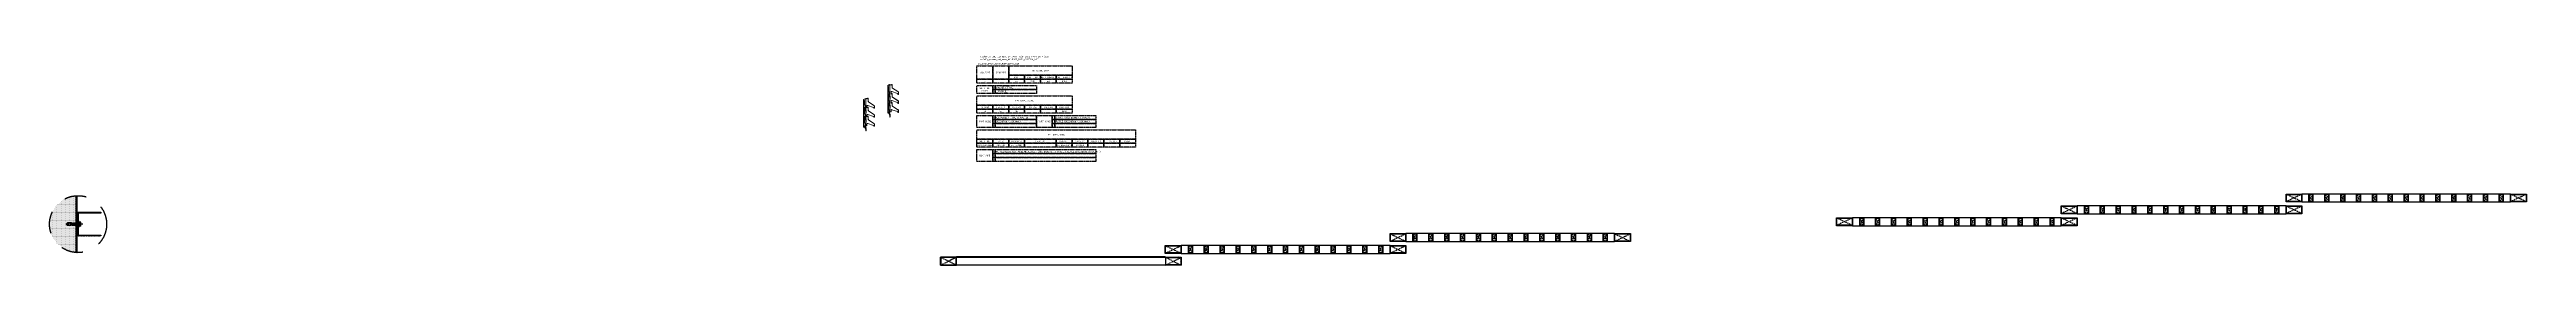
# Model space of a CAD drawing. Header units: millimetres. Extents: x -244126 to 368105, y -173968 to 259060.
# Drawn here: x 17471 to 33090, y 33992 to 35316 of the extents above; entities that cross this region are included whole.
import ezdxf
from ezdxf.enums import TextEntityAlignment as Align

# ---------------------------------------------------------------- set-up
doc = ezdxf.new("R2010")
doc.units = ezdxf.units.MM
doc.header["$MEASUREMENT"] = 0
for name, pattern in [('CENTER', [2, 1.25, -0.25, 0.25, -0.25]), ('HIDDEN', [9.525, 6.35, -3.175]), ('HIDDEN3', [0.125, 0.083333, -0.041667]), ('TA_HL_013.00000', [84.5, 46.15, -38.35])]:
    doc.linetypes.add(name, pattern=pattern)
for name, color, linetype in [('000 - GRID', 8, 'CENTER'), ('000 - H A T C H', 8, 'Continuous'), ('000 - H I D D E N', 7, 'Continuous'), ('000 - SYMBOL CON', 1, 'Continuous'), ('000 - WIPEOUT', 250, 'Continuous'), ('001 - ASCESSORIES', 1, 'Continuous'), ('002 - STRUCTURAL STEEL', 4, 'Continuous'), ('A04_TUBE SERIES', 7, 'Continuous'), ('DOOR', 2, 'Continuous')]:
    doc.layers.add(name, color=color, linetype=linetype)
doc.styles.add('TA', font='Cordia New.ttf', dxfattribs={"height": 4.5})

# ---------------------------------------------------------------- blocks, each defined once
blk = doc.blocks.new('000 - DYNAMIC_VIEW_ASSCESSORIES_HEX_HEAD_SELF_DRILLING_SCREW_No.12x25_SIDE_VIEW')
at = {"layer": 'Defpoints', "color": 250, "linetype": 'HIDDEN'}
blk.add_line((0, -9.7), (0, 9.7), dxfattribs=at)
blk.add_wipeout([(0, 2.5), (22, 2.5), (25, 0), (22, -2.5), (0, -2.5), (0, -7), (-1, -7), (-2, -4), (-6, -4), (-6, 4), (-2, 4), (-1, 7), (0, 7)]).dxf.layer = '000 - WIPEOUT'
at = {"layer": '001 - ASCESSORIES', "color": 0}
for p, q in [((-6, 3), (-6, -3)), ((-5.5, 4), (-2, 4)), ((-5.5, 2), (-2, 2)), ((-5.5, -2), (-2, -2)), ((-5.5, -4), (-2, -4))]:
    blk.add_line(p, q, dxfattribs=at)
at = {"layer": '001 - ASCESSORIES', "color": 8}
for p, q in [((15, 2.5), (13.7, -2.5)), ((25, 0), (15, -2.5))]:
    blk.add_line(p, q, dxfattribs=at)
at = {"layer": '001 - ASCESSORIES', "color": 0}
blk.add_lwpolyline([(-1, 7), (0, 7), (0, -7), (-1, -7), (-2, -4), (-2, 4)], close=True, dxfattribs=at)
at = {"layer": '001 - ASCESSORIES', "color": 8}
for points in [[(0, -2.3, -0.091189), (0.2, -2.5), (1.5, 2.5, -0.666667), (0, 2.5)], [(0.2, -2.5, -0.666667), (1.7, -2.5), (3, 2.5, -0.666667), (1.5, 2.5)], [(1.7, -2.5, -0.666667), (3.2, -2.5), (4.5, 2.5, -0.666667), (3, 2.5)], [(3.2, -2.5, -0.666667), (4.7, -2.5), (6, 2.5, -0.666667), (4.5, 2.5)], [(4.7, -2.5, -0.666667), (6.2, -2.5), (7.5, 2.5, -0.666667), (6, 2.5)], [(6.2, -2.5, -0.666667), (7.7, -2.5), (9, 2.5, -0.666667), (7.5, 2.5)], [(7.7, -2.5, -0.666667), (9.2, -2.5), (10.5, 2.5, -0.666667), (9, 2.5)], [(9.2, -2.5, -0.666667), (10.7, -2.5), (12, 2.5, -0.666667), (10.5, 2.5)], [(10.7, -2.5, -0.666667), (12.2, -2.5), (13.5, 2.5, -0.666667), (12, 2.5)]]:
    blk.add_lwpolyline(points, format="xyb", dxfattribs=at)
blk.add_lwpolyline([(13.7, -2.5), (22, -2.5), (25, 0), (22, 2.5), (15, 2.5), (15, -2.5)], dxfattribs=at)
at = {"layer": '001 - ASCESSORIES', "color": 0}
for centre, radius, start, end in [((-4.7, 3), 1.25, 126.8699, 233.1301), ((-1.7, 0), 4.25, 151.9275, 208.0725), ((-4.7, -3), 1.25, 126.8699, 233.1301)]:
    blk.add_arc(centre, radius, start, end, dxfattribs=at)
at = {"layer": '001 - ASCESSORIES', "color": 8}
for centre, start, end in [((14.2, 2.8), 202.6199, 337.3801), ((12.9, -2.8), 22.6199, 157.3801)]:
    blk.add_arc(centre, 0.812, start, end, dxfattribs=at)
at = {"layer": 'Defpoints', "color": 250, "linetype": 'HIDDEN'}
blk.add_line((-9.7, 0), (26.9, 0), dxfattribs=at)
blk = doc.blocks.new('*U3224')
at = {"layer": '001 - ASCESSORIES'}
blk.add_blockref('000 - DYNAMIC_VIEW_ASSCESSORIES_HEX_HEAD_SELF_DRILLING_SCREW_No.12x25_SIDE_VIEW', (0, 0), dxfattribs=at)
blk = doc.blocks.new('000 - FAMELINE_BUBBLE_TYP.DETAIL_AL.TUBE+AL.SHEET.U-PROFILE_50x50x50mm._CUT_VIEW_TYPE_1')
at = {"layer": '001 - ASCESSORIES', "rotation": 180}
blk.add_blockref('*U3224', (0, 0), dxfattribs=at)
at = {"layer": '000 - H A T C H'}
h = blk.add_hatch(dxfattribs=at)
h.set_pattern_fill('DOTS', color=8, scale=30)
h.set_pattern_definition([(0, (-15929.4238, -37759.2806), (0.9375, 1.875), [0, -1.875])])
edge = h.paths.add_edge_path()
edge.add_arc((0, 0), 60, 93.8226, 180)
edge.add_arc((0, 0), 60, 180, 266.1774)
edge.add_line((-4, -59.9), (-4, 59.9))
h = blk.add_hatch(dxfattribs=at)
h.set_pattern_fill('ANSI32', color=8, scale=5)
h.set_pattern_definition([(45, (-15929.4238, -37759.2806), (-1.325825215, 1.325825215), []), (45, (-15928.54, -37759.2806), (-1.325825215, 1.325825215), [])])
h.paths.add_polyline_path([(-4, -59.9, 0.008344), (-2, -60), (-2, 60, 0.008344), (-4, 59.9)])
h = blk.add_hatch(dxfattribs=at)
h.set_pattern_fill('ANSI32', color=8, scale=5)
h.set_pattern_definition([(45, (-94.495, 0), (-1.325825, 1.325825), []), (45, (-93.6112, 0), (-1.325825, 1.325825), [])])
edge = h.paths.add_edge_path()
edge.add_line((48, -23), (48, -25))
edge.add_line((48, -25), (0, -25))
edge.add_arc((0, -23), 2, 180, 270, ccw=False)
edge.add_line((-2, -23), (-2, 23))
edge.add_arc((0, 23), 2, 90, 180, ccw=False)
edge.add_line((0, 25), (48, 25))
edge.add_line((48, 25), (48, 23))
edge.add_line((48, 23), (0, 23))
edge.add_line((0, 23), (0, -23))
edge.add_line((0, -23), (48, -23))
at = {"layer": '000 - SYMBOL CON', "color": 2, "linetype": 'ByBlock'}
blk.add_circle((0, 0), 60, dxfattribs=at)
at = {"layer": 'A04_TUBE SERIES', "color": 3}
for p, q in [((-4, -59.9), (-4, 59.9)), ((-2, -60), (-2, 60))]:
    blk.add_line(p, q, dxfattribs=at)
blk.add_lwpolyline([(48, -23), (48, -25), (-2, -25), (-2, 25), (48, 25), (48, 23), (0, 23), (0, -23)], close=True, dxfattribs=at)
blk = doc.blocks.new('*U3379')
at = {"color": 8, "linetype": 'HIDDEN3', "ltscale": 0.1}
for p, q in [((0.0023, 0.0477), (0.0977, 0.0023)), ((0.0023, 0.0023), (0.0977, 0.0477))]:
    blk.add_line(p, q, dxfattribs=at)
blk.add_lwpolyline([(0, 0), (0.1, 0), (0.1, 0.05), (0, 0.05)], close=True)
at = {"color": 8}
blk.add_lwpolyline([(0.0023, 0.0023), (0.0977, 0.0023), (0.0977, 0.0477), (0.0023, 0.0477)], close=True, dxfattribs=at)
blk = doc.blocks.new('*U3378')
at = {"color": 8, "linetype": 'HIDDEN3', "ltscale": 0.1}
for p, q in [((0.0023, 0.0477), (0.0227, 0.0023)), ((0.0023, 0.0023), (0.0227, 0.0477))]:
    blk.add_line(p, q, dxfattribs=at)
blk.add_lwpolyline([(0, 0), (0.025, 0), (0.025, 0.05), (0, 0.05)], close=True)
at = {"color": 8}
blk.add_lwpolyline([(0.0023, 0.0023), (0.0227, 0.0023), (0.0227, 0.0477), (0.0023, 0.0477)], close=True, dxfattribs=at)
blk = doc.blocks.new('A$C885f19a0')
at = {"layer": 'DOOR', "color": 1}
for points in [[(3.171, 1.624), (1.855, 1.624)], [(1.855, 1.574), (3.171, 1.574)], [(0.338, 1.474), (-0.979, 1.474)], [(-0.979, 1.424), (0.338, 1.424)], [(1.755, 1.549), (0.438, 1.549)], [(0.438, 1.499), (1.755, 1.499)], [(-3.895, 1.299), (-5.212, 1.299)], [(-2.479, 1.374), (-3.795, 1.374)], [(-3.795, 1.324), (-2.479, 1.324)], [(-5.312, 1.227), (-6.629, 1.227)], [(-6.629, 1.177), (-5.312, 1.177)], [(-5.212, 1.249), (-3.895, 1.249)]]:
    blk.add_lwpolyline(points, dxfattribs=at)
at = {"layer": 'DOOR', "xscale": -1}
for name, p in [('*U3379', (1.855, 1.574)), ('*U3378', (1.925, 1.574)), ('*U3378', (2.025, 1.574)), ('*U3378', (2.125, 1.574)), ('*U3378', (2.225, 1.574)), ('*U3378', (2.325, 1.574)), ('*U3378', (2.425, 1.574)), ('*U3378', (2.525, 1.574)), ('*U3378', (2.625, 1.574)), ('*U3378', (2.725, 1.574)), ('*U3378', (2.825, 1.574)), ('*U3378', (2.925, 1.574)), ('*U3378', (3.025, 1.574)), ('*U3378', (3.125, 1.574)), ('*U3379', (3.271, 1.574)), ('*U3379', (-0.979, 1.424)), ('*U3378', (-0.908, 1.424)), ('*U3378', (-0.808, 1.424)), ('*U3378', (-0.708, 1.424)), ('*U3378', (-0.608, 1.424)), ('*U3378', (-0.508, 1.424)), ('*U3378', (-0.408, 1.424)), ('*U3378', (-0.308, 1.424)), ('*U3378', (-0.208, 1.424)), ('*U3378', (-0.108, 1.424)), ('*U3378', (-0.008, 1.424)), ('*U3378', (0.092, 1.424)), ('*U3378', (0.192, 1.424)), ('*U3378', (0.292, 1.424)), ('*U3379', (0.438, 1.499)), ('*U3379', (0.438, 1.424)), ('*U3378', (0.509, 1.499)), ('*U3378', (0.609, 1.499)), ('*U3378', (0.709, 1.499)), ('*U3378', (0.809, 1.499)), ('*U3378', (0.909, 1.499)), ('*U3378', (1.009, 1.499)), ('*U3378', (1.109, 1.499)), ('*U3378', (1.209, 1.499)), ('*U3378', (1.309, 1.499)), ('*U3378', (1.409, 1.499)), ('*U3378', (1.509, 1.499)), ('*U3378', (1.609, 1.499)), ('*U3378', (1.709, 1.499)), ('*U3379', (1.855, 1.499))]:
    blk.add_blockref(name, p, dxfattribs=at)
at = {"layer": 'DOOR', "xscale": -1, "rotation": 180}
for name, p in [('*U3379', (-5.312, 1.299)), ('*U3378', (-5.166, 1.299)), ('*U3378', (-5.066, 1.299)), ('*U3378', (-4.966, 1.299)), ('*U3378', (-4.866, 1.299)), ('*U3378', (-4.766, 1.299)), ('*U3378', (-4.666, 1.299)), ('*U3378', (-4.566, 1.299)), ('*U3378', (-4.466, 1.299)), ('*U3378', (-4.366, 1.299)), ('*U3378', (-4.266, 1.299)), ('*U3378', (-4.166, 1.299)), ('*U3378', (-4.066, 1.299)), ('*U3378', (-3.966, 1.299)), ('*U3379', (-3.895, 1.374)), ('*U3379', (-3.895, 1.299)), ('*U3378', (-3.75, 1.374)), ('*U3378', (-3.65, 1.374)), ('*U3378', (-3.55, 1.374)), ('*U3378', (-3.45, 1.374)), ('*U3378', (-3.35, 1.374)), ('*U3378', (-3.25, 1.374)), ('*U3378', (-3.15, 1.374)), ('*U3378', (-3.05, 1.374)), ('*U3378', (-2.95, 1.374)), ('*U3378', (-2.85, 1.374)), ('*U3378', (-2.75, 1.374)), ('*U3378', (-2.65, 1.374)), ('*U3378', (-2.55, 1.374)), ('*U3379', (-2.479, 1.374)), ('*U3379', (-6.729, 1.224)), ('*U3378', (-6.583, 1.224)), ('*U3378', (-6.483, 1.224)), ('*U3378', (-6.383, 1.224)), ('*U3378', (-6.283, 1.224)), ('*U3378', (-6.183, 1.224)), ('*U3378', (-6.083, 1.224)), ('*U3378', (-5.983, 1.224)), ('*U3378', (-5.883, 1.224)), ('*U3378', (-5.783, 1.224)), ('*U3378', (-5.683, 1.224)), ('*U3378', (-5.583, 1.224)), ('*U3378', (-5.483, 1.224)), ('*U3378', (-5.383, 1.224)), ('*U3379', (-5.312, 1.224))]:
    blk.add_blockref(name, p, dxfattribs=at)
blk = doc.blocks.new('*U3368')
at = {"color": 250}
blk.add_wipeout([(100, 0), (100, 50), (0, 50), (0, 0)], dxfattribs=at).dxf.layer = '000 - WIPEOUT'
at = {"layer": '000 - H A T C H'}
h = blk.add_hatch(dxfattribs=at)
h.set_pattern_fill('ANSI32', color=256, scale=0.25)
h.set_pattern_definition([(45, (87.5, 37.5), (-1.6838, 1.6838), []), (45, (88.6225, 37.5), (-1.6838, 1.6838), [])])
edge = h.paths.add_edge_path()
edge.add_line((100, 3), (100, 47))
edge.add_arc((97, 47), 3, 0, 90)
edge.add_line((97, 50), (3, 50))
edge.add_arc((3, 47), 3, 90, 180)
edge.add_line((0, 47), (0, 3))
edge.add_arc((3, 3), 3, 180, 270)
edge.add_line((3, 0), (97, 0))
edge.add_arc((97, 3), 3, 270, 360)
edge = h.paths.add_edge_path(flags=16)
edge.add_line((97.7, 4.3), (97.7, 45.7))
edge.add_arc((95.7, 45.7), 2, 0, 90)
edge.add_line((95.7, 47.7), (4.3, 47.7))
edge.add_arc((4.3, 45.7), 2, 90, 180)
edge.add_line((2.3, 45.7), (2.3, 4.3))
edge.add_arc((4.3, 4.3), 2, 180, 270)
edge.add_line((4.3, 2.3), (95.7, 2.3))
edge.add_arc((95.7, 4.3), 2, 270, 360)
at = {"layer": '000 - H I D D E N', "color": 8, "linetype": 'HIDDEN'}
for p, q in [((100, 0), (0, 50)), ((100, 50), (0, 0))]:
    blk.add_line(p, q, dxfattribs=at)
at = {"layer": '002 - STRUCTURAL STEEL', "color": 0}
for points in [[(100, 3), (100, 47, 0.4142136), (97, 50), (3, 50, 0.4142136), (0, 47), (0, 3, 0.4142136), (3, 0), (97, 0, 0.4142136)], [(97.7, 4.3), (97.7, 45.7, 0.4142136), (95.7, 47.7), (4.3, 47.7, 0.4142136), (2.3, 45.7), (2.3, 4.3, 0.4142136), (4.3, 2.3), (95.7, 2.3, 0.4142136)]]:
    blk.add_lwpolyline(points, format="xyb", close=True, dxfattribs=at)
at = {"layer": 'Defpoints', "color": 250}
blk.add_lwpolyline([(100, 0), (100, 50), (0, 50), (0, 0)], close=True, dxfattribs=at)
blk = doc.blocks.new('*U3386')
at = {"layer": '002 - STRUCTURAL STEEL', "color": 4}
blk.add_blockref('*U3368', (-50, -25), dxfattribs=at)
at = {"layer": '002 - STRUCTURAL STEEL', "color": 4, "xscale": -1}
blk.add_blockref('*U3368', (1467, -25), dxfattribs=at)
at = {"color": 0}
blk.add_wipeout([(50, 25), (1367, 25), (1367, -25), (50, -25)], dxfattribs=at).dxf.layer = '002 - STRUCTURAL STEEL'
at = {"layer": '002 - STRUCTURAL STEEL', "color": 0, "linetype": 'ByBlock'}
blk.add_lwpolyline([(50, 25), (1367, 25), (1367, -25), (50, -25)], close=True, dxfattribs=at)
blk = doc.blocks.new('*U3044')
at = {"layer": '002 - STRUCTURAL STEEL', "color": 0, "linetype": 'ByBlock'}
blk.add_lwpolyline([(0, 17), (20, 17), (20, 0), (0, 0)], close=True, dxfattribs=at)
blk = doc.blocks.new('*U4914')
at = {"layer": '002 - STRUCTURAL STEEL', "color": 0, "linetype": 'ByBlock'}
blk.add_lwpolyline([(0, 5), (20, 5), (20, 0), (0, 0)], close=True, dxfattribs=at)
blk = doc.blocks.new('*U72')
at = {"layer": '002 - STRUCTURAL STEEL', "color": 0, "linetype": 'ByBlock'}
blk.add_lwpolyline([(0, 12), (80, 12), (80, 0), (0, 0)], close=True, dxfattribs=at)
blk = doc.blocks.new('*U70')
at = {"layer": '002 - STRUCTURAL STEEL', "color": 0, "linetype": 'ByBlock'}
blk.add_lwpolyline([(0, 10), (20, 10), (20, 0), (0, 0)], close=True, dxfattribs=at)
blk = doc.blocks.new('*U71')
at = {"layer": '002 - STRUCTURAL STEEL', "color": 0, "linetype": 'ByBlock'}
blk.add_lwpolyline([(0, 12), (120, 12), (120, 0), (0, 0)], close=True, dxfattribs=at)
blk = doc.blocks.new('*U73')
at = {"layer": '002 - STRUCTURAL STEEL', "color": 0, "linetype": 'ByBlock'}
blk.add_lwpolyline([(0, 15), (20, 15), (20, 0), (0, 0)], close=True, dxfattribs=at)
blk = doc.blocks.new('*U68')
at = {"layer": '002 - STRUCTURAL STEEL', "color": 0, "linetype": 'ByBlock'}
blk.add_lwpolyline([(0, 5), (52, 5), (52, 0), (0, 0)], close=True, dxfattribs=at)
blk = doc.blocks.new('*U69')
at = {"layer": '002 - STRUCTURAL STEEL', "color": 0, "linetype": 'ByBlock'}
blk.add_lwpolyline([(0, 5), (3, 5), (3, 0), (0, 0)], close=True, dxfattribs=at)
blk = doc.blocks.new('*U74')
at = {"layer": '002 - STRUCTURAL STEEL', "color": 0, "linetype": 'ByBlock'}
blk.add_lwpolyline([(0, 5), (127, 5), (127, 0), (0, 0)], close=True, dxfattribs=at)
blk = doc.blocks.new('*U175')
at = {"layer": '002 - STRUCTURAL STEEL', "color": 0, "linetype": 'ByBlock'}
blk.add_lwpolyline([(0, 12), (200, 12), (200, 0), (0, 0)], close=True, dxfattribs=at)
blk = doc.blocks.new('*U4913')
at = {"layer": '002 - STRUCTURAL STEEL', "color": 0, "linetype": 'ByBlock'}
blk.add_lwpolyline([(0, 5), (40, 5), (40, 0), (0, 0)], close=True, dxfattribs=at)
blk = doc.blocks.new('LV_DATA_FROM_EXCEl_PART_DATA_2025')
at = {"color": 0}
for name, p in [('*U3044', (0, -17)), ('*U3044', (20, -17)), ('*U72', (40, -12)), ('*U4914', (0, -22)), ('*U70', (0, -35)), ('*U4914', (20, -22)), ('*U69', (20, -30)), ('*U69', (20, -35)), ('*U68', (23, -30)), ('*U68', (23, -35)), ('*U4914', (40, -17)), ('*U4914', (40, -22)), ('*U4914', (60, -17)), ('*U4914', (60, -22)), ('*U4914', (80, -17)), ('*U4914', (80, -22)), ('*U4914', (100, -17)), ('*U4914', (100, -22)), ('*U71', (0, -50)), ('*U4914', (0, -55)), ('*U4914', (0, -60)), ('*U4914', (20, -55)), ('*U4914', (20, -60)), ('*U4914', (40, -55)), ('*U4914', (40, -60)), ('*U4914', (60, -55)), ('*U4914', (60, -60)), ('*U4914', (80, -55)), ('*U4914', (80, -60)), ('*U4914', (100, -55)), ('*U4914', (100, -60)), ('*U73', (0, -78)), ('*U175', (0, -93)), ('*U4914', (0, -98)), ('*U69', (20, -68)), ('*U69', (20, -73)), ('*U69', (20, -78)), ('*U4914', (20, -98)), ('*U68', (23, -68)), ('*U68', (23, -73)), ('*U68', (23, -78)), ('*U4914', (40, -98)), ('*U4913', (60, -98)), ('*U73', (75, -78)), ('*U69', (95, -68)), ('*U69', (95, -73)), ('*U69', (95, -78)), ('*U68', (98, -68)), ('*U68', (98, -73)), ('*U68', (98, -78)), ('*U4914', (100, -98)), ('*U4914', (120, -98)), ('*U4914', (140, -98)), ('*U4914', (160, -98)), ('*U4914', (180, -98)), ('*U4914', (0, -103)), ('*U73', (0, -121)), ('*U4914', (20, -103)), ('*U69', (20, -111)), ('*U69', (20, -116)), ('*U69', (20, -121)), ('*U74', (23, -111)), ('*U74', (23, -116)), ('*U74', (23, -121)), ('*U4914', (40, -103)), ('*U4913', (60, -103)), ('*U4914', (100, -103)), ('*U4914', (120, -103)), ('*U4914', (140, -103)), ('*U4914', (160, -103)), ('*U4914', (180, -103))]:
    blk.add_blockref(name, p, dxfattribs=at)
at = {"color": 0, "style": 'TA'}
for s, p in [('MATTERIAL', (10, -28.5)), ('NUM.PART', (10, -8.5)), ('SHAPE', (10, -31.5)), ('SYM.PART', (30, -8.5)), ('MATT', (50, -14.5)), ('MATT_THK', (70, -14.5)), ('MATTERIAL_DATA', (80, -6)), ('MATT_SUBFIX_1', (90, -14.5)), ('MATT_SUBFIX_2', (110, -14.5)), ('PART-W1', (10, -52.5)), ('PART-H1', (30, -52.5)), ('PART-W2', (50, -52.5)), ('MATTERIAL_SIZING', (60, -44)), ('PART-W3', (70, -52.5)), ('PART-W4', (90, -52.5)), ('PART-LEN', (110, -52.5)), ('PART_CODE', (10, -70.5)), ('PART_NAME', (85, -70.5)), ('MATTERIAL_SPEC', (100, -87)), ('MATTERIAL', (10, -95.5)), ('BLK_NAME', (10, -113.5)), ('SPEC', (30, -95.5)), ('THICKNESS', (50, -95.5)), ('BLANK_SIZE', (80, -95.5)), ('COLOR_1', (110, -95.5)), ('COLOR_2', (130, -95.5)), ('LENGTH_1', (150, -95.5)), ('LENGTH_2', (170, -95.5)), ('TOTAL_', (190, -95.5))]:
    blk.add_text(s, height=1.8, dxfattribs=at).set_placement(p, align=Align.MIDDLE_CENTER)
at = {"color": 3, "char_height": 1.8, "attachment_point": 1, "style": 'TA'}
for s, insert, width in [('LV_DATA_FROM_EXCEl_PART_DATA_2025', (1.7, 3.4), 51.735), ('c:z666A_generate_part_name_LV_DATA_FROM_EXCEl_PART_DATA_2025', (4.2, 12.6), 88.691), ('c:z666B_generate_part_name_001-PART_DATA_CUSTOM_2025', (4.2, 9), 76.371)]:
    blk.add_mtext(s, dxfattribs=dict(at, insert=insert, width=width))
at = {"color": 0, "style": 'TA'}
for tag, p in [('NUM.PART_VALUE', (10, -19.5)), ('NO.CODE', (30, -19.5)), ('MATT_VALUE', (50, -19.5)), ('MATT_THK_VALUE', (70, -19.5)), ('MATT_SUBFIX_1_VALUE', (90, -19.5)), ('MATT_SUBFIX_2_VALUE', (110, -19.5)), ('PART-W1_VALUE', (10, -57.5)), ('PART-H1_VALUE', (30, -57.5)), ('PART-W2_VALUE', (50, -57.5)), ('PART-W3_VALUE', (70, -57.5)), ('PART-W4_VALUE', (90, -57.5)), ('PART-LEN_VALUE', (110, -57.5))]:
    blk.add_attdef(tag, text='', height=1.8, dxfattribs=at).set_placement(p, align=Align.MIDDLE_CENTER)
for tag, p in [('MATTERIAL_SHPAE_VALUE_1', (23, -27.5)), ('MATTERIAL_SHPAE_VALUE_2', (23, -32.5)), ('CODE_VALUE_1', (23, -65.5)), ('CODE_VALUE_2', (23, -70.5)), ('PART_NAME_VALUE_1', (98, -65.5)), ('PART_NAME_VALUE_2', (98, -70.5)), ('PART_NAME_VALUE_3', (98, -75.5)), ('BLK_NAME_VAL_VALUE', (23, -108.5))]:
    blk.add_attdef(tag, text='', height=1.8, dxfattribs=at).set_placement(p, align=Align.MIDDLE_LEFT)
at = {"style": 'TA'}
for tag, p in [('MATTERIAL_VALUE_1', (10, -100.5)), ('SPEC_VALUE', (30, -100.5)), ('THICKNESS_VALUE', (50, -100.5)), ('BLANK_SIZE_VALUE', (80, -100.5)), ('COATING_VALUE_1', (110, -100.5)), ('COATING_VALUE_2', (130, -100.5)), ('LENGTH_VALUE', (150, -100.5)), ('LENGTH_VALUE_2', (170, -100.5)), ('TOTAL__VALUE', (190, -100.5))]:
    blk.add_attdef(tag, text='', height=1.8, dxfattribs=at).set_placement(p, align=Align.MIDDLE_CENTER)
blk = doc.blocks.new('000 - ASSCESSORIES_FAMELINE_AL.C-CARRIER_FOR_70Z_ISOMATRIC_VIEW')
at = {"color": 0, "linetype": 'ByBlock', "lineweight": 0, "extrusion": (1.66533e-16, 0.816497, 0.57735)}
for p, q in [((-1, 0), (12, 7)), ((-1, -171), (-1, 0)), ((-1, 0), (1, -5)), ((12, 7), (0, 0)), ((2, -5), (0, 0)), ((12, 7), (12, -60)), ((20, 6), (12, 7)), ((12, 7), (20, 6)), ((20, 6), (20, 6)), ((23, 7), (23, 7)), ((23, 6), (23, 5)), ((28, -11), (28, 6)), ((28, 6), (28, -10)), ((151, 88), (163, 95)), ((151, -84), (151, 88)), ((151, 88), (153, 83)), ((164, 94), (152, 87)), ((154, 83), (152, 87)), ((154, 83), (153, 83)), ((153, 37), (153, 26)), ((154, 26), (153, 26)), ((153, 26), (153, 26)), ((154, 83), (155, 84)), ((154, 81), (154, 82)), ((154, 26), (154, 37)), ((154, 26), (155, 26)), ((154, 24), (154, 25)), ((155, 79), (155, 63)), ((164, 10), (155, 37)), ((155, 22), (155, 6)), ((156, 63), (156, 79)), ((165, 21), (156, 58)), ((156, 58), (165, 21)), ((156, 6), (156, 22)), ((165, -36), (156, 1)), ((156, 1), (165, -36)), ((163, 95), (172, 94)), ((164, 94), (164, 27)), ((172, 93), (164, 94)), ((164, 11), (164, -30)), ((164, 7), (164, 8)), ((165, 3), (166, 3)), ((166, 4), (166, 11)), ((166, 11), (166, 4)), ((172, 93), (172, 94)), ((172, 48), (172, 36)), ((172, 36), (172, 47)), ((172, 36), (172, 36)), ((172, 36), (172, 36)), ((174, 95), (174, 95)), ((174, 94), (174, 93)), ((174, 37), (174, 38)), ((174, 37), (174, 36)), ((177, 50), (213, 38)), ((179, 77), (179, 93)), ((179, 93), (179, 77)), ((179, 20), (179, 36)), ((179, 36), (179, 20)), ((215, 50), (181, 73)), ((215, -8), (181, 16)), ((182, 73), (215, 50)), ((182, 16), (215, -7)), ((214, 36), (214, 36)), ((219, 35), (219, 42)), ((219, 42), (219, 35)), ((219, 34), (219, 34)), ((2, -5), (1, -5)), ((1, -51), (1, -62)), ((2, -62), (1, -62)), ((1, -62), (1, -62)), ((1, -108), (1, -119)), ((2, -4), (3, -4)), ((2, -6), (2, -5)), ((2, -62), (2, -51)), ((2, -61), (3, -61)), ((2, -63), (2, -62)), ((2, -119), (2, -108)), ((2, -118), (3, -118)), ((2, -120), (2, -120)), ((3, -8), (3, -24)), ((12, -77), (3, -50)), ((3, -65), (3, -82)), ((12, -135), (3, -107)), ((3, -122), (3, -139)), ((4, -24), (4, -8)), ((4, -29), (13, -67)), ((4, -82), (4, -65)), ((4, -86), (13, -124)), ((4, -139), (4, -122)), ((4, -144), (13, -181)), ((14, -67), (5, -29)), ((14, -124), (5, -86)), ((14, -181), (5, -143)), ((12, -77), (12, -117)), ((12, -134), (12, -164)), ((13, -80), (13, -80)), ((13, -137), (13, -137)), ((14, -76), (14, -83)), ((14, -84), (15, -84)), ((14, -133), (14, -140)), ((14, -142), (15, -141)), ((15, -83), (15, -76)), ((15, -140), (15, -133)), ((20, -51), (20, -40)), ((20, -40), (20, -51)), ((20, -51), (20, -51)), ((20, -51), (20, -51)), ((20, -109), (20, -97)), ((20, -97), (20, -108)), ((20, -166), (20, -154)), ((20, -154), (20, -165)), ((23, -50), (23, -50)), ((23, -51), (23, -52)), ((23, -107), (23, -107)), ((23, -108), (23, -109)), ((26, -37), (61, -50)), ((26, -94), (61, -107)), ((26, -151), (61, -164)), ((28, -51), (28, -68)), ((28, -68), (28, -52)), ((28, -108), (28, -125)), ((28, -125), (28, -109)), ((30, -14), (64, -37)), ((63, -38), (30, -15)), ((30, -71), (64, -95)), ((63, -95), (30, -72)), ((63, -152), (30, -129)), ((30, -129), (64, -152)), ((63, -51), (63, -52)), ((63, -109), (63, -109)), ((68, -53), (68, -45)), ((68, -45), (68, -52)), ((68, -53), (68, -53)), ((68, -102), (68, -109)), ((68, -110), (68, -103)), ((68, -111), (68, -110)), ((153, -89), (151, -84)), ((153, -20), (153, -32)), ((153, -77), (153, -89)), ((154, -89), (153, -89)), ((154, -31), (154, -20)), ((154, -31), (155, -31)), ((154, -33), (154, -32)), ((154, -89), (154, -77)), ((154, -83), (156, -81)), ((164, -47), (155, -20)), ((155, -35), (155, -51)), ((164, -104), (155, -77)), ((156, -51), (156, -35)), ((165, -93), (156, -56)), ((156, -56), (165, -93)), ((162, -78), (164, -77)), ((164, -46), (164, -77)), ((164, -50), (164, -50)), ((164, -77), (172, -78)), ((164, -107), (164, -107)), ((165, -54), (166, -54)), ((165, -111), (166, -111)), ((166, -53), (166, -46)), ((166, -46), (166, -53)), ((166, -110), (166, -103)), ((166, -103), (166, -110)), ((172, -9), (172, -21)), ((172, -21), (172, -10)), ((172, -78), (172, -67)), ((172, -67), (172, -78)), ((172, -78), (172, -78)), ((174, -20), (174, -19)), ((174, -21), (174, -21)), ((177, -7), (213, -19)), ((177, -64), (213, -76)), ((179, -38), (179, -21)), ((179, -21), (179, -37)), ((215, -65), (181, -41)), ((182, -41), (215, -64)), ((214, -21), (214, -22)), ((214, -78), (214, -79)), ((219, -22), (219, -15)), ((219, -15), (219, -22)), ((219, -23), (219, -23)), ((219, -79), (219, -72)), ((219, -72), (219, -79)), ((219, -80), (219, -80)), ((1, -176), (-1, -171)), ((1, -165), (1, -176)), ((2, -176), (1, -176)), ((2, -176), (2, -165)), ((2, -170), (5, -169)), ((12, -192), (3, -164)), ((10, -166), (12, -164)), ((12, -164), (20, -166)), ((13, -195), (13, -194)), ((14, -190), (14, -198)), ((14, -199), (15, -199)), ((15, -197), (15, -190)), ((20, -166), (20, -165)), ((63, -166), (63, -166)), ((68, -159), (68, -167)), ((68, -167), (68, -160)), ((68, -168), (68, -167))]:
    blk.add_line(p, q, dxfattribs=at)
at = {"color": 0, "linetype": 'ByBlock', "lineweight": 0, "extrusion": (7.37214e-17, 2.69839e-17, -1)}
for centre in [(21, 6), (173, 93), (173, 36), (21, -52)]:
    blk.add_ellipse(centre, major_axis=(1.15, -0.54), ratio=0.788675, start_param=-0.3681, end_param=2.790713, dxfattribs=at)
at = {"color": 0, "linetype": 'ByBlock', "lineweight": 0}
for centre, major_axis, ratio, start_param, end_param in [((21, 6), (-1.15, 0.54), 0.788675, 0.350879, 2.925377), ((25, 6), (2.4, -1.11), 0.788675, 0.333099, 3.510252), ((153, 82), (0.19, -1.26), 0.211325, -2.202711, 0.956103), ((154, 34), (-0.75, 4.86), 0.211325, -0.85151, 0.953165), ((153, 25), (0.19, -1.26), 0.211325, -2.202711, 0.956103), ((155, 81), (-0.4, 2.61), 0.211325, -2.220491, 0), ((156, 60), (0.77, -4.96), 0.211325, -2.206668, -1.205089), ((155, 24), (-0.4, 2.61), 0.211325, -2.220491, 0), ((156, 3), (0.77, -4.96), 0.211325, -2.206668, -1.205089), ((164, 9), (-0.3, 1.97), 0.211325, -2.210361, -0.87263), ((164, 17), (-1.54, 9.94), 0.211325, -2.206268, -1.205489), ((166, 6), (0.4, -2.61), 0.211325, 0, 0.956662), ((173, 93), (-1.15, 0.54), 0.788675, 0.350879, 2.925377), ((177, 47), (-4.46, 2.07), 0.788675, 0.055487, 0.365162), ((173, 36), (-1.15, 0.54), 0.788675, 0.351284, 2.925377), ((177, 93), (2.4, -1.11), 0.788675, 0.333099, 3.510252), ((177, 36), (2.4, -1.11), 0.788675, 0.333099, 3.510252), ((184, 76), (-4.56, 2.11), 0.788675, 0.346922, 1.348501), ((184, 19), (-4.56, 2.11), 0.788675, 0.346922, 1.348501), ((217, 35), (-2.4, 1.11), 0.788675, 0.333099, 3.510252), ((210, 44), (9.12, -4.23), 0.788675, 0.347322, 1.348101), ((2, -5), (0.19, -1.26), 0.211325, -2.202711, 0.956103), ((3, -53), (-0.75, 4.86), 0.211325, -0.85151, 0.953165), ((2, -63), (0.19, -1.26), 0.211325, -2.202711, 0.956103), ((3, -110), (-0.75, 4.86), 0.211325, -0.85151, 0.953165), ((2, -120), (0.19, -1.26), 0.211325, -2.18549, 0.956103), ((3, -7), (-0.4, 2.61), 0.211325, -2.220491, 0), ((5, -27), (0.77, -4.96), 0.211325, -2.206668, -1.205089), ((3, -64), (-0.4, 2.61), 0.211325, -2.220491, 0), ((5, -84), (0.77, -4.96), 0.211325, -2.206668, -1.205089), ((3, -121), (-0.4, 2.61), 0.211325, -2.220491, 0), ((5, -142), (0.77, -4.96), 0.211325, -2.206668, -1.205089), ((12, -79), (-0.3, 1.97), 0.211325, -2.210361, -0.87263), ((12, -136), (-0.3, 1.97), 0.211325, -2.210361, -0.87263), ((12, -70), (-1.54, 9.94), 0.211325, -2.206268, -1.205489), ((12, -128), (-1.54, 9.94), 0.211325, -2.206268, -1.205489), ((14, -82), (0.4, -2.61), 0.211325, 0, 0.956662), ((14, -139), (0.4, -2.61), 0.211325, 0, 0.956662), ((25, -40), (-4.46, 2.07), 0.788675, 0.055487, 0.365162), ((21, -51), (-1.15, 0.54), 0.788675, 0.351284, 2.925377), ((25, -98), (-4.46, 2.07), 0.788675, 0.055487, 0.365162), ((21, -108), (-1.15, 0.54), 0.788675, 0.3681, 2.925377), ((25, -155), (-4.46, 2.07), 0.788675, 0.055487, 0.365162), ((25, -51), (2.4, -1.11), 0.788675, 0.333099, 3.510252), ((25, -108), (2.4, -1.11), 0.788675, 0.333099, 3.510252), ((33, -11), (-4.56, 2.11), 0.788675, 0.346922, 1.348501), ((33, -68), (-4.56, 2.11), 0.788675, 0.346922, 1.348501), ((33, -125), (-4.56, 2.11), 0.788675, 0.346922, 1.348501), ((58, -44), (9.12, -4.23), 0.788675, 0.347322, 1.348101), ((65, -52), (-2.4, 1.11), 0.788675, 0.333099, 3.510252), ((58, -101), (9.12, -4.23), 0.788675, 0.347322, 1.348101), ((65, -109), (-2.4, 1.11), 0.788675, 0.333099, 3.510252), ((58, -158), (9.12, -4.23), 0.788675, 0.347322, 1.348101), ((154, -23), (-0.75, 4.86), 0.211325, -0.85151, 0.953165), ((153, -32), (0.19, -1.26), 0.211325, -2.18549, 0.956103), ((154, -80), (-0.75, 4.86), 0.211325, -0.85151, 0.953165), ((155, -33), (-0.4, 2.61), 0.211325, -2.220491, 0), ((156, -54), (0.77, -4.96), 0.211325, -2.206668, -1.205089), ((164, -48), (-0.3, 1.97), 0.211325, -2.210361, -0.87263), ((164, -106), (-0.3, 1.97), 0.211325, -2.210361, -0.87263), ((164, -40), (-1.54, 9.94), 0.211325, -2.206268, -1.205489), ((164, -97), (-1.54, 9.94), 0.211325, -2.206268, -1.205489), ((166, -51), (0.4, -2.61), 0.211325, 0, 0.956662), ((166, -109), (0.4, -2.61), 0.211325, 0, 0.956662), ((177, -10), (-4.46, 2.07), 0.788675, 0.055487, 0.365162), ((173, -21), (-1.15, 0.54), 0.788675, 0.3681, 2.925377), ((177, -67), (-4.46, 2.07), 0.788675, 0.055487, 0.365162), ((177, -21), (2.4, -1.11), 0.788675, 0.333099, 3.510252), ((184, -38), (-4.56, 2.11), 0.788675, 0.346922, 1.348501), ((217, -22), (-2.4, 1.11), 0.788675, 0.333099, 3.510252), ((217, -79), (-2.4, 1.11), 0.788675, 0.333099, 3.510252), ((210, -14), (9.12, -4.23), 0.788675, 0.347322, 1.348101), ((210, -71), (9.12, -4.23), 0.788675, 0.347322, 1.348101), ((3, -168), (-0.75, 4.86), 0.211325, -0.85151, 0.953165), ((12, -193), (-0.3, 1.97), 0.211325, -2.210361, -0.87263), ((12, -185), (-1.54, 9.94), 0.211325, -2.206268, -1.205489), ((14, -196), (0.4, -2.61), 0.211325, 0, 0.956662), ((65, -167), (-2.4, 1.11), 0.788675, 0.333099, 3.510252)]:
    blk.add_ellipse(centre, major_axis=major_axis, ratio=ratio, start_param=start_param, end_param=end_param, dxfattribs=at)
at = {"color": 0, "linetype": 'ByBlock', "lineweight": 0, "extrusion": (-2.87915e-17, 1.35758e-16, -1)}
for centre in [(25, 6), (25, -51)]:
    blk.add_ellipse(centre, major_axis=(-2.4, 1.11), ratio=0.788675, start_param=0, end_param=2.808493, dxfattribs=at)
at = {"color": 0, "linetype": 'ByBlock', "lineweight": 0, "extrusion": (-6.11931e-16, -3.84946e-17, -1)}
for centre in [(154, 81), (154, 24), (3, -7), (3, -64)]:
    blk.add_ellipse(centre, major_axis=(-0.4, 2.61), ratio=0.211325, start_param=-0.956662, end_param=2.220491, dxfattribs=at)
at = {"color": 0, "linetype": 'ByBlock', "lineweight": 0, "extrusion": (-6.13759e-17, 2.15191e-16, -1)}
blk.add_ellipse((154, 82), major_axis=(-0.19, 1.26), ratio=0.211325, start_param=-1.044515, end_param=-0.938882, dxfattribs=at)
at = {"color": 0, "linetype": 'ByBlock', "lineweight": 0, "extrusion": (-1.29949e-16, 2.04583e-16, -1)}
for centre in [(155, 34), (3, -53)]:
    blk.add_ellipse(centre, major_axis=(-0.75, 4.86), ratio=0.211325, start_param=-0.953165, end_param=-0.335292, dxfattribs=at)
at = {"color": 0, "linetype": 'ByBlock', "lineweight": 0, "extrusion": (-5.19187e-16, 8.81959e-17, -1)}
blk.add_ellipse((154, 25), major_axis=(-0.19, 1.26), ratio=0.211325, start_param=-1.044515, end_param=-0.938991, dxfattribs=at)
at = {"color": 0, "linetype": 'ByBlock', "lineweight": 0, "extrusion": (-6.51106e-16, 1.2396e-16, -1)}
for centre in [(157, 60), (157, 3), (5, -27), (5, -84)]:
    blk.add_ellipse(centre, major_axis=(-0.77, 4.96), ratio=0.211325, start_param=-1.936503, end_param=-0.934925, dxfattribs=at)
at = {"color": 0, "linetype": 'ByBlock', "lineweight": 0, "extrusion": (1.032e-16, 2.40651e-16, -1)}
for centre in [(165, 6), (14, -82)]:
    blk.add_ellipse(centre, major_axis=(0.4, -2.61), ratio=0.211325, start_param=-0.956662, end_param=2.220491, dxfattribs=at)
at = {"color": 0, "linetype": 'ByBlock', "lineweight": 0, "extrusion": (-4.76613e-17, 2.17313e-16, -1)}
for centre in [(163, 17), (12, -70)]:
    blk.add_ellipse(centre, major_axis=(1.54, -9.94), ratio=0.211325, start_param=-1.936104, end_param=-0.935324, dxfattribs=at)
at = {"color": 0, "linetype": 'ByBlock', "lineweight": 0, "extrusion": (1.20459e-16, 1.27689e-16, -1)}
for centre, major_axis, start_param, end_param in [((176, 47), (-4.46, 2.07), -0.365162, 1.439512), ((25, -41), (-4.46, 2.07), -0.365162, 1.439512), ((177, -20), (-2.4, 1.11), 0, 2.808493)]:
    blk.add_ellipse(centre, major_axis=major_axis, ratio=0.788675, start_param=start_param, end_param=end_param, dxfattribs=at)
at = {"color": 0, "linetype": 'ByBlock', "lineweight": 0, "extrusion": (4.31223e-17, 2.24779e-16, -1)}
for centre in [(177, 94), (177, 37)]:
    blk.add_ellipse(centre, major_axis=(-2.4, 1.11), ratio=0.788675, start_param=0, end_param=2.808493, dxfattribs=at)
at = {"color": 0, "linetype": 'ByBlock', "lineweight": 0, "extrusion": (2.15612e-17, 1.1239e-16, -1)}
for centre, major_axis, start_param, end_param in [((184, 76), (-4.56, 2.11), -1.348501, -0.346922), ((184, 19), (-4.56, 2.11), -1.348501, -0.346922), ((21, -109), (1.15, -0.54), -0.3681, 2.773492), ((32, -12), (-4.56, 2.11), -1.348501, -0.346922), ((32, -69), (-4.56, 2.11), -1.348501, -0.346922), ((173, -21), (1.15, -0.54), -0.3681, 2.773492)]:
    blk.add_ellipse(centre, major_axis=major_axis, ratio=0.788675, start_param=start_param, end_param=end_param, dxfattribs=at)
at = {"color": 0, "linetype": 'ByBlock', "lineweight": 0, "extrusion": (-3.05991e-17, 1.97795e-16, -1)}
for centre, major_axis, start_param, end_param in [((212, 36), (1.81, -0.84), -1.68096, -0.343229), ((25, -155), (-4.46, 2.07), -0.365162, 1.439512), ((61, -51), (1.81, -0.84), -1.68096, -0.343229), ((176, -68), (-4.46, 2.07), -0.365162, 1.439512)]:
    blk.add_ellipse(centre, major_axis=major_axis, ratio=0.788675, start_param=start_param, end_param=end_param, dxfattribs=at)
at = {"color": 0, "linetype": 'ByBlock', "lineweight": 0, "extrusion": (9.3475e-17, 2.01411e-16, -1)}
for centre, major_axis, start_param, end_param in [((210, 44), (9.12, -4.23), -1.348101, -0.347322), ((25, -98), (-4.46, 2.07), -0.365162, 1.439512), ((58, -44), (9.12, -4.23), -1.348101, -0.347322), ((176, -11), (-4.46, 2.07), -0.365162, 1.439512)]:
    blk.add_ellipse(centre, major_axis=major_axis, ratio=0.788675, start_param=start_param, end_param=end_param, dxfattribs=at)
at = {"color": 0, "linetype": 'ByBlock', "lineweight": 0, "extrusion": (-3.42142e-17, 3.2187e-16, -1)}
blk.add_ellipse((217, 36), major_axis=(2.4, -1.11), ratio=0.788675, start_param=-0.368659, end_param=0, dxfattribs=at)
at = {"color": 0, "linetype": 'ByBlock', "lineweight": 0, "extrusion": (-4.81302e-16, 2.064e-16, -1)}
blk.add_ellipse((2, -5), major_axis=(-0.19, 1.26), ratio=0.211325, start_param=-1.044515, end_param=-0.938882, dxfattribs=at)
at = {"color": 0, "linetype": 'ByBlock', "lineweight": 0, "extrusion": (-3.95755e-16, 1.07291e-16, -1)}
blk.add_ellipse((2, -62), major_axis=(-0.19, 1.26), ratio=0.211325, start_param=-1.044515, end_param=-0.938991, dxfattribs=at)
at = {"color": 0, "linetype": 'ByBlock', "lineweight": 0, "extrusion": (-1.07748e-16, 1.51846e-16, -1)}
blk.add_ellipse((3, -110), major_axis=(-0.75, 4.86), ratio=0.211325, start_param=-0.953165, end_param=-0.335292, dxfattribs=at)
at = {"color": 0, "linetype": 'ByBlock', "lineweight": 0, "extrusion": (-1.92005e-16, -2.97033e-17, -1)}
for centre in [(3, -121), (154, -33)]:
    blk.add_ellipse(centre, major_axis=(-0.4, 2.61), ratio=0.211325, start_param=-0.956662, end_param=2.220491, dxfattribs=at)
at = {"color": 0, "linetype": 'ByBlock', "lineweight": 0, "extrusion": (-2.91266e-16, 6.72839e-17, -1)}
for centre, major_axis, start_param, end_param in [((2, -120), (-0.19, 1.26), -1.044515, -0.956103), ((154, -32), (-0.19, 1.26), -1.044515, -0.956103), ((165, -109), (0.4, -2.61), -0.956662, 2.220491), ((14, -196), (0.4, -2.61), -0.956662, 2.220491)]:
    blk.add_ellipse(centre, major_axis=major_axis, ratio=0.211325, start_param=start_param, end_param=end_param, dxfattribs=at)
at = {"color": 0, "linetype": 'ByBlock', "lineweight": 0, "extrusion": (-1.15529e-15, -6.63809e-17, -1)}
for centre in [(5, -141), (157, -54)]:
    blk.add_ellipse(centre, major_axis=(-0.77, 4.96), ratio=0.211325, start_param=-1.936503, end_param=-0.934925, dxfattribs=at)
at = {"color": 0, "linetype": 'ByBlock', "lineweight": 0, "extrusion": (-2.546e-17, 1.64576e-16, -1)}
for centre in [(12, -128), (163, -40)]:
    blk.add_ellipse(centre, major_axis=(1.54, -9.94), ratio=0.211325, start_param=-1.936104, end_param=-0.935324, dxfattribs=at)
at = {"color": 0, "linetype": 'ByBlock', "lineweight": 0, "extrusion": (-3.39466e-17, 2.19434e-16, -1)}
for centre in [(14, -139), (165, -51)]:
    blk.add_ellipse(centre, major_axis=(0.4, -2.61), ratio=0.211325, start_param=-0.956662, end_param=2.220491, dxfattribs=at)
at = {"color": 0, "linetype": 'ByBlock', "lineweight": 0, "extrusion": (-5.57754e-17, 2.0948e-16, -1)}
blk.add_ellipse((25, -108), major_axis=(-2.4, 1.11), ratio=0.788675, start_param=0, end_param=2.808493, dxfattribs=at)
at = {"color": 0, "linetype": 'ByBlock', "lineweight": 0, "extrusion": (4.67375e-17, 1.00705e-16, -1)}
for centre, major_axis, start_param, end_param in [((32, -126), (-4.56, 2.11), -1.348501, -0.346922), ((184, -38), (-4.56, 2.11), -1.348501, -0.346922), ((217, -22), (2.4, -1.11), -0.368659, 0)]:
    blk.add_ellipse(centre, major_axis=major_axis, ratio=0.788675, start_param=start_param, end_param=end_param, dxfattribs=at)
at = {"color": 0, "linetype": 'ByBlock', "lineweight": 0, "extrusion": (1.7946e-17, 2.36464e-16, -1)}
for centre in [(61, -108), (212, -21)]:
    blk.add_ellipse(centre, major_axis=(1.81, -0.84), ratio=0.788675, start_param=-1.68096, end_param=-0.343229, dxfattribs=at)
at = {"color": 0, "linetype": 'ByBlock', "lineweight": 0, "extrusion": (-8.27593e-17, 2.83201e-16, -1)}
for centre in [(58, -101), (210, -13)]:
    blk.add_ellipse(centre, major_axis=(9.12, -4.23), ratio=0.788675, start_param=-1.348101, end_param=-0.347322, dxfattribs=at)
at = {"color": 0, "linetype": 'ByBlock', "lineweight": 0, "extrusion": (1.43828e-16, 1.78042e-16, -1)}
for centre in [(58, -158), (210, -70)]:
    blk.add_ellipse(centre, major_axis=(9.12, -4.23), ratio=0.788675, start_param=-1.348101, end_param=-0.347322, dxfattribs=at)
at = {"color": 0, "linetype": 'ByBlock', "lineweight": 0, "extrusion": (-5.42274e-18, 1.86111e-16, -1)}
blk.add_ellipse((65, -52), major_axis=(2.4, -1.11), ratio=0.788675, start_param=-0.368659, end_param=0, dxfattribs=at)
at = {"color": 0, "linetype": 'ByBlock', "lineweight": 0, "extrusion": (1.97536e-17, 1.74427e-16, -1)}
blk.add_ellipse((65, -109), major_axis=(2.4, -1.11), ratio=0.788675, start_param=-0.368659, end_param=0, dxfattribs=at)
at = {"color": 0, "linetype": 'ByBlock', "lineweight": 0, "extrusion": (-6.32163e-16, 1.83061e-16, -1)}
blk.add_ellipse((155, -23), major_axis=(-0.75, 4.86), ratio=0.211325, start_param=-0.953165, end_param=-0.335292, dxfattribs=at)
at = {"color": 0, "linetype": 'ByBlock', "lineweight": 0, "extrusion": (-6.6679e-16, -4.69812e-17, -1)}
blk.add_ellipse((155, -80), major_axis=(-0.75, 4.86), ratio=0.211325, start_param=-0.953165, end_param=-0.335292, dxfattribs=at)
at = {"color": 0, "linetype": 'ByBlock', "lineweight": 0, "extrusion": (-9.44341e-16, 2.24243e-17, -1)}
for centre in [(163, -97), (12, -185)]:
    blk.add_ellipse(centre, major_axis=(1.54, -9.94), ratio=0.211325, start_param=-1.936104, end_param=-0.935324, dxfattribs=at)
at = {"color": 0, "linetype": 'ByBlock', "lineweight": 0, "extrusion": (1.61384e-17, 2.98501e-16, -1)}
for centre in [(212, -78), (61, -165)]:
    blk.add_ellipse(centre, major_axis=(1.81, -0.84), ratio=0.788675, start_param=-1.68096, end_param=-0.343229, dxfattribs=at)
at = {"color": 0, "linetype": 'ByBlock', "lineweight": 0, "extrusion": (-1.0432e-16, 1.70812e-16, -1)}
blk.add_ellipse((217, -79), major_axis=(2.4, -1.11), ratio=0.788675, start_param=-0.368659, end_param=0, dxfattribs=at)
at = {"color": 0, "linetype": 'ByBlock', "lineweight": 0, "extrusion": (-6.3936e-16, -4.27379e-17, -1)}
blk.add_ellipse((3, -168), major_axis=(-0.75, 4.86), ratio=0.211325, start_param=-0.953165, end_param=-0.335292, dxfattribs=at)
at = {"color": 0, "linetype": 'ByBlock', "lineweight": 0, "extrusion": (6.64911e-17, 2.75132e-16, -1)}
blk.add_ellipse((65, -166), major_axis=(2.4, -1.11), ratio=0.788675, start_param=-0.368659, end_param=0, dxfattribs=at)

msp = doc.modelspace()

# ---------------------------------------------------------------- block references
at = {"color": 3}
msp.add_blockref('000 - ASSCESSORIES_FAMELINE_AL.C-CARRIER_FOR_70Z_ISOMATRIC_VIEW', (22605.50858, 35039.5821), dxfattribs=at)
at = {"layer": '000 - GRID'}
ref = msp.add_blockref('LV_DATA_FROM_EXCEl_PART_DATA_2025', (23319.28235, 35253.07674), dxfattribs=dict(at, xscale=5, yscale=5, zscale=5))
ref.add_attrib('NUM.PART_VALUE', '1', dxfattribs={"layer": '0', "color": 0, "height": 9, "style": 'TA'}).set_placement((23369.28235, 35155.57674), align=Align.MIDDLE_CENTER)
ref.add_attrib('MATT_VALUE', 'AL.', dxfattribs={"layer": '0', "color": 0, "height": 9, "style": 'TA'}).set_placement((23569.28235, 35155.57674), align=Align.MIDDLE_CENTER)
ref.add_attrib('MATT_THK_VALUE', '2.00', dxfattribs={"layer": '0', "color": 0, "height": 9, "style": 'TA'}).set_placement((23669.28235, 35155.57674), align=Align.MIDDLE_CENTER)
ref.add_attrib('MATT_SUBFIX_1_VALUE', 'mm.', dxfattribs={"layer": '0', "color": 0, "height": 9, "style": 'TA'}).set_placement((23769.28235, 35155.57674), align=Align.MIDDLE_CENTER)
ref.add_attrib('MATT_SUBFIX_2_VALUE', '(thk.)', dxfattribs={"layer": '0', "color": 0, "height": 9, "style": 'TA'}).set_placement((23869.28235, 35155.57674), align=Align.MIDDLE_CENTER)
ref.add_attrib('MATTERIAL_SHPAE_VALUE_1', 'BRACKET_FITTING_', dxfattribs={"layer": '0', "color": 0, "height": 9, "style": 'TA'}).set_placement((23434.28235, 35115.57674), align=Align.MIDDLE_LEFT)
ref.add_attrib('MATTERIAL_SHPAE_VALUE_2', 'U_PROFILE_', dxfattribs={"layer": '0', "color": 0, "height": 9, "style": 'TA'}).set_placement((23434.28235, 35090.57674), align=Align.MIDDLE_LEFT)
ref.add_attrib('PART-W1_VALUE', '15', dxfattribs={"layer": '0', "color": 0, "height": 9, "style": 'TA'}).set_placement((23369.28235, 34965.57674), align=Align.MIDDLE_CENTER)
ref.add_attrib('PART-H1_VALUE', '50', dxfattribs={"layer": '0', "color": 0, "height": 9, "style": 'TA'}).set_placement((23469.28235, 34965.57674), align=Align.MIDDLE_CENTER)
ref.add_attrib('PART-W2_VALUE', '15', dxfattribs={"layer": '0', "color": 0, "height": 9, "style": 'TA'}).set_placement((23569.28235, 34965.57674), align=Align.MIDDLE_CENTER)
ref.add_attrib('PART-LEN_VALUE', '2400', dxfattribs={"layer": '0', "color": 0, "height": 9, "style": 'TA'}).set_placement((23869.28235, 34965.57674), align=Align.MIDDLE_CENTER)
ref.add_attrib('CODE_VALUE_1', 'AL.BRACKET_FITTING_U_PROFILE_', dxfattribs={"layer": '0', "color": 0, "height": 9, "style": 'TA'}).set_placement((23434.28235, 34925.57674), align=Align.MIDDLE_LEFT)
ref.add_attrib('CODE_VALUE_2', '15x50x15mm._(L=2400mm.)_', dxfattribs={"layer": '0', "color": 0, "height": 9, "style": 'TA'}).set_placement((23434.28235, 34900.57674), align=Align.MIDDLE_LEFT)
ref.add_attrib('PART_NAME_VALUE_1', 'AL.2.00mm.(thk.)_BRAKET_FITTING_U_', dxfattribs={"layer": '0', "color": 0, "height": 9, "style": 'TA'}).set_placement((23809.28235, 34925.57674), align=Align.MIDDLE_LEFT)
ref.add_attrib('PART_NAME_VALUE_2', 'PROFILE_15x50x15mm._(L=2400mm.)_', dxfattribs={"layer": '0', "color": 0, "height": 9, "style": 'TA'}).set_placement((23809.28235, 34900.57674), align=Align.MIDDLE_LEFT)
ref.add_attrib('MATTERIAL_VALUE_1', 'ALUMINIUM SHEET', dxfattribs={"layer": '0', "height": 9, "style": 'TA'}).set_placement((23369.28235, 34750.57674), align=Align.MIDDLE_CENTER)
ref.add_attrib('SPEC_VALUE', '1100 H14', dxfattribs={"layer": '0', "height": 9, "style": 'TA'}).set_placement((23469.28235, 34750.57674), align=Align.MIDDLE_CENTER)
ref.add_attrib('THICKNESS_VALUE', '2.0mm.(thk.)', dxfattribs={"layer": '0', "height": 9, "style": 'TA'}).set_placement((23569.28235, 34750.57674), align=Align.MIDDLE_CENTER)
ref.add_attrib('COATING_VALUE_1', 'ALL SIDE PAINT', dxfattribs={"layer": '0', "height": 9, "style": 'TA'}).set_placement((23869.28235, 34750.57674), align=Align.MIDDLE_CENTER)
ref.add_attrib('COATING_VALUE_2', 'SD-9201', dxfattribs={"layer": '0', "height": 9, "style": 'TA'}).set_placement((23969.28235, 34750.57674), align=Align.MIDDLE_CENTER)
ref.add_attrib('BLK_NAME_VAL_VALUE', '000 - ASSCESSORIES_FAMELINE_AL.2.00mm.(thk.)_BRACKET_FITTING_U_PROFILE_15x50x15mm._(L=2400mm.)_', dxfattribs={"layer": '0', "color": 0, "height": 9, "style": 'TA'}).set_placement((23434.28235, 34710.57674), align=Align.MIDDLE_LEFT)
at = {"layer": 'A04_TUBE SERIES', "color": 3, "linetype": 'TA_HL_013.00000', "xscale": 3, "yscale": 3, "zscale": 3}
msp.add_blockref('000 - FAMELINE_BUBBLE_TYP.DETAIL_AL.TUBE+AL.SHEET.U-PROFILE_50x50x50mm._CUT_VIEW_TYPE_1', (17651.07295, 34251.59118), dxfattribs=at)
at = {"layer": 'A04_TUBE SERIES', "color": 3, "xscale": 1000, "yscale": 1000, "zscale": 1000}
msp.add_blockref('A$C885f19a0', (29818.75989, 32817.83432), dxfattribs=at)

# ---------------------------------------------------------------- next in the draw order: block references
at = {"layer": 'A04_TUBE SERIES', "color": 3}
msp.add_blockref('*U3386', (23140.05397, 34016.76311), dxfattribs=at)

doc.saveas('drawing.dxf')
